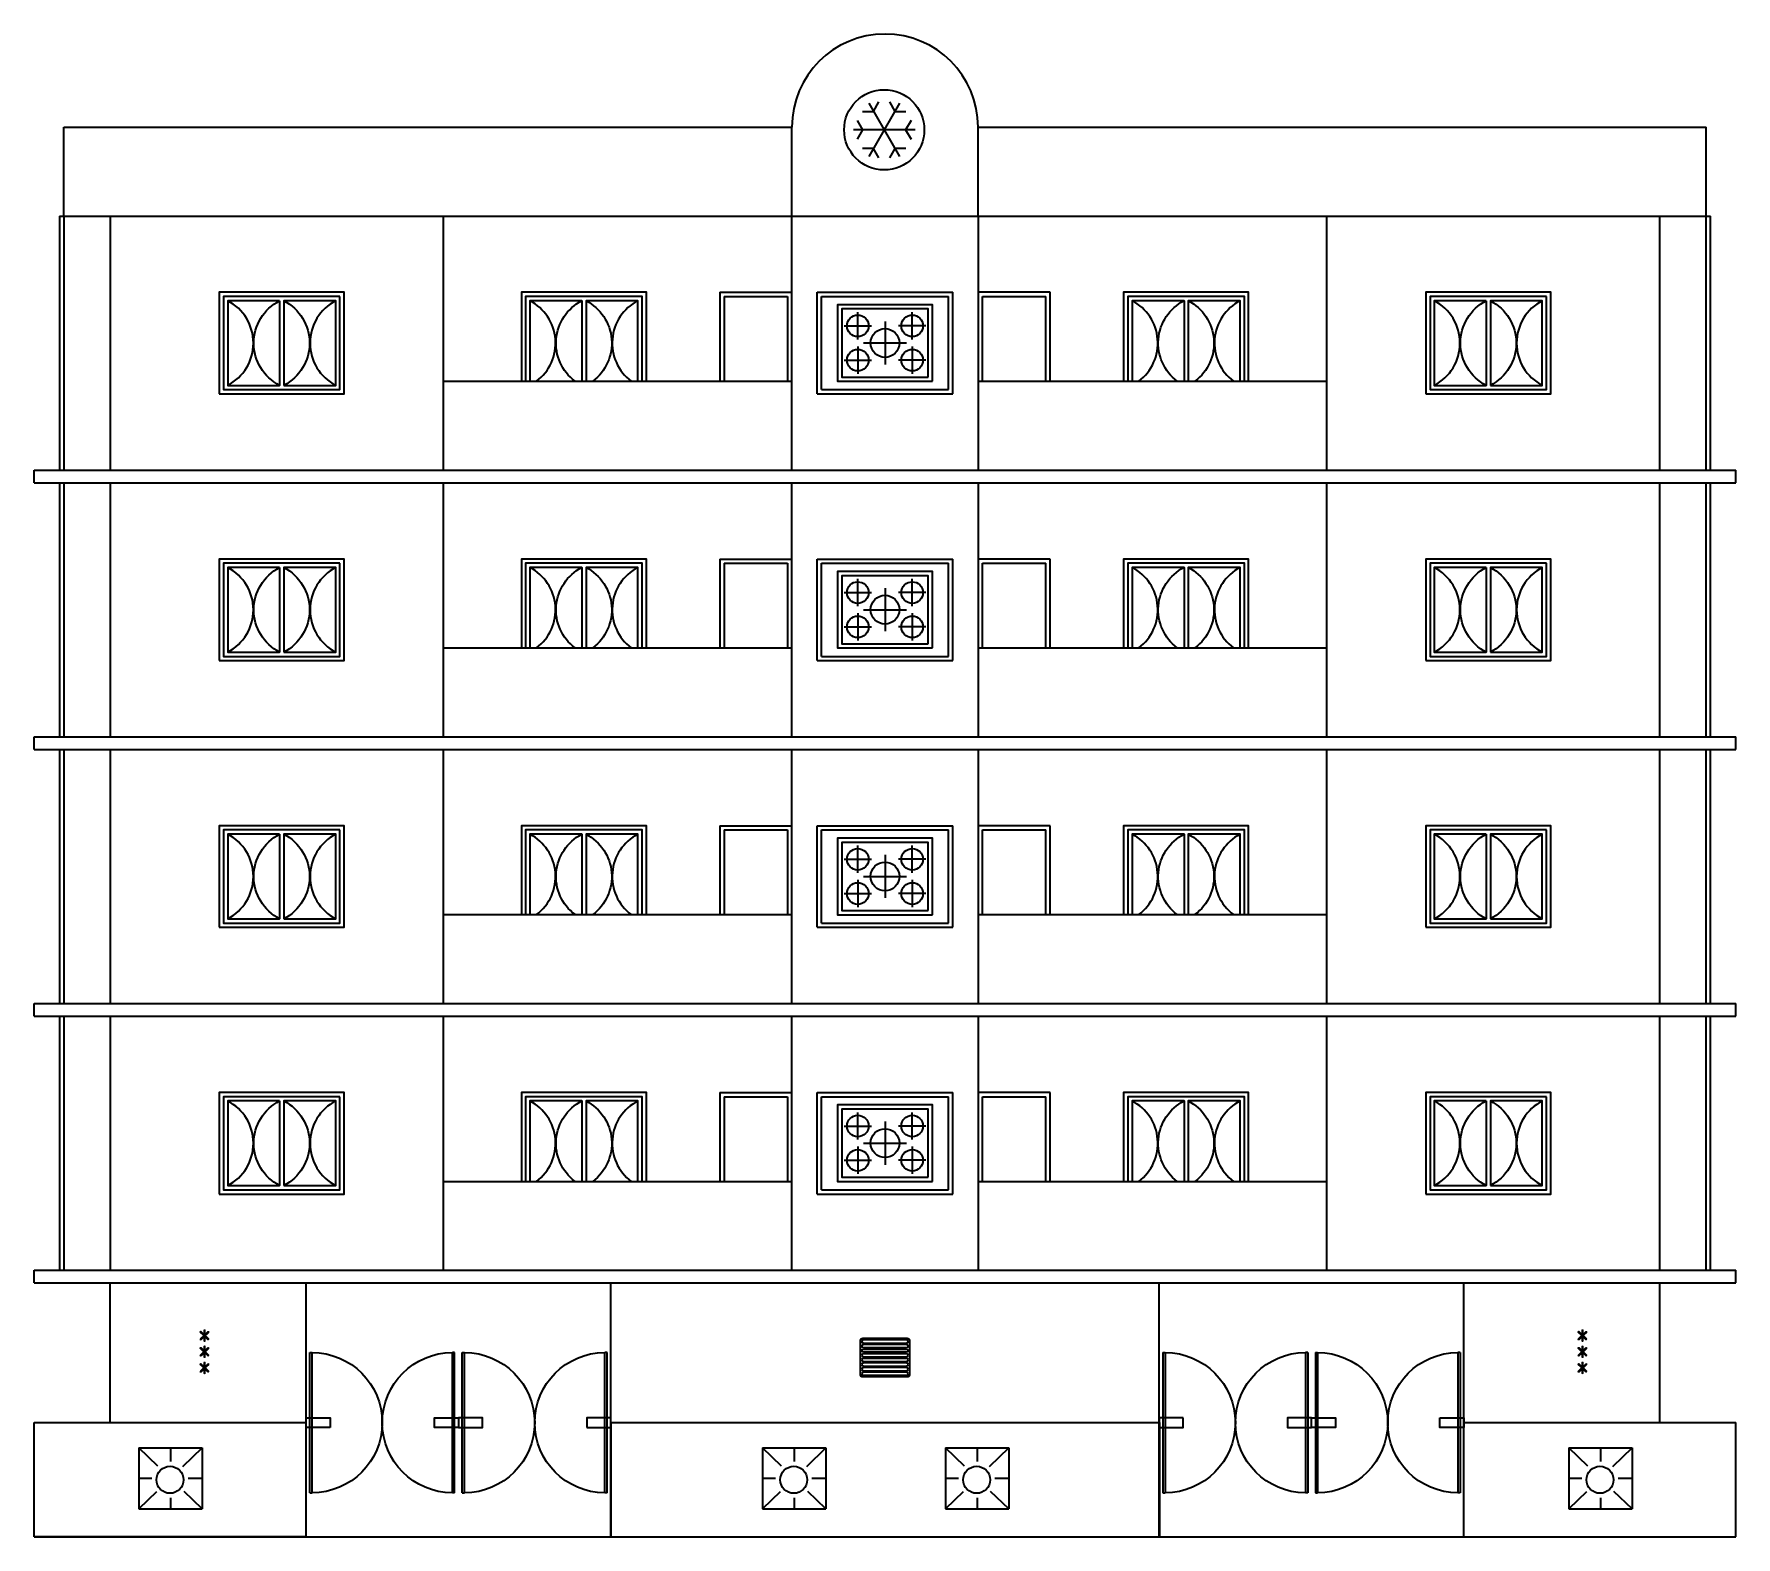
# Model space of a CAD drawing. Header units: inches. Extents: x 934 to 13503, y 40 to 6452.
# Drawn here: x 5232 to 6036, y 5742 to 6452 of the extents above; entities that cross this region are included whole.
import ezdxf

# ---------------------------------------------------------------- set-up
doc = ezdxf.new("R2010")
doc.units = ezdxf.units.IN
doc.layers.add('door', color=130, linetype='Continuous')
doc.styles.add('Dim', font='iso9.shx')

msp = doc.modelspace()

# ---------------------------------------------------------------- texts
at = {"layer": 'door', "ltscale": 0.5, "style": 'Dim', "text_generation_flag": 2}
for p in [(5317.305, 5841.018), (5968.268, 5841.018)]:
    msp.add_text('***', height=12.5011, rotation=90, dxfattribs=at).set_placement(p)

# ---------------------------------------------------------------- blocks, each defined once
blk = doc.blocks.new('DR_SD4')
for p, q in [((-0.4875, 0.23), (-0.48, 0.23)), ((-0.4875, -0.23), (-0.4875, 0.23)), ((-0.48, -0.23), (-0.48, 0.23)), ((-0.02, -0.23), (-0.02, 0.23)), ((-0.0125, 0.23), (-0.02, 0.23)), ((-0.0125, -0.23), (-0.0125, 0.23)), ((0.0125, 0.23), (0.02, 0.23)), ((0.0125, -0.23), (0.0125, 0.23)), ((0.02, -0.23), (0.02, 0.23)), ((0.48, -0.23), (0.48, 0.23)), ((0.4875, 0.23), (0.48, 0.23)), ((0.4875, -0.23), (0.4875, 0.23)), ((-0.4875, -0.23), (-0.48, -0.23)), ((-0.0125, -0.23), (-0.02, -0.23)), ((0.0125, -0.23), (0.02, -0.23)), ((0.4875, -0.23), (0.48, -0.23))]:
    blk.add_line(p, q)
for points in [[(-0.4212, -0.0156), (-0.5, -0.0156), (-0.5, 0.0156), (-0.4212, 0.0156)], [(0, -0.0156), (-0.0788, -0.0156), (-0.0788, 0.0156), (0, 0.0156)], [(0, -0.0156), (0.0788, -0.0156), (0.0788, 0.0156), (0, 0.0156)], [(0.4212, -0.0156), (0.5, -0.0156), (0.5, 0.0156), (0.4212, 0.0156)]]:
    blk.add_lwpolyline(points, close=True)
for centre, start, end in [((-0.48, 0), 270, 90), ((-0.02, 0), 90, 270), ((0.02, 0), 270, 90), ((0.48, 0), 90, 270)]:
    blk.add_arc(centre, 0.23, start, end)

# ---------------------------------------------------------------- linework, layer by layer
at = {"layer": 'door'}
for p, q in [((5640.771, 6419.426), (5626.21, 6394.206)), ((5626.21, 6419.426), (5640.771, 6394.206)), ((5628.447, 6415.552), (5631.021, 6420.011)), ((5635.961, 6420.011), (5638.535, 6415.552)), ((5245.857, 6366.084), (5245.857, 6408.084)), ((5245.857, 6408.084), (5589.857, 6408.084)), ((5589.857, 6366.084), (5589.857, 6408.084)), ((5623.403, 6406.816), (5620.829, 6411.274)), ((5623.298, 6415.552), (5628.447, 6415.552)), ((5638.535, 6415.552), (5643.683, 6415.552)), ((5646.153, 6411.274), (5643.579, 6406.816)), ((5677.857, 6408.084), (6021.857, 6408.084)), ((5677.857, 6366.084), (5677.857, 6408.084)), ((6021.857, 6366.084), (6021.857, 6408.084)), ((5648.052, 6406.816), (5618.93, 6406.816)), ((5620.829, 6402.357), (5623.403, 6406.816)), ((5643.579, 6406.816), (5646.153, 6402.357)), ((5628.447, 6398.079), (5623.298, 6398.079)), ((5631.021, 6393.62), (5628.447, 6398.079)), ((5638.535, 6398.079), (5635.961, 6393.62)), ((5643.683, 6398.079), (5638.535, 6398.079)), ((5243.857, 6366.084), (5243.857, 6246.084)), ((5243.857, 6366.084), (6023.857, 6366.084)), ((5245.857, 6366.084), (5245.857, 6246.084)), ((5267.857, 6366.084), (5267.857, 6246.084)), ((5425.357, 6246.084), (5425.357, 6366.084)), ((5589.857, 6246.084), (5589.857, 6366.084)), ((5677.857, 6366.084), (5677.857, 6246.084)), ((5842.357, 6366.084), (5842.357, 6246.084)), ((5999.857, 6246.084), (5999.857, 6366.084)), ((6021.857, 6246.084), (6021.857, 6366.084)), ((6023.857, 6246.084), (6023.857, 6366.084)), ((5555.857, 6330.084), (5555.857, 6288.084)), ((5555.857, 6330.084), (5589.857, 6330.084)), ((5557.857, 6328.084), (5557.857, 6288.084)), ((5557.857, 6328.084), (5587.857, 6328.084)), ((5587.857, 6328.084), (5587.857, 6288.084)), ((5601.857, 6282.084), (5601.857, 6330.084)), ((5601.857, 6330.084), (5665.857, 6330.084)), ((5603.857, 6284.084), (5603.857, 6328.084)), ((5603.857, 6328.084), (5663.857, 6328.084)), ((5663.857, 6284.084), (5663.857, 6328.084)), ((5665.857, 6282.084), (5665.857, 6330.084)), ((5711.857, 6330.084), (5677.857, 6330.084)), ((5679.857, 6288.084), (5679.857, 6328.084)), ((5679.857, 6328.084), (5709.857, 6328.084)), ((5709.857, 6288.084), (5709.857, 6328.084)), ((5711.857, 6288.084), (5711.857, 6330.084)), ((5347.857, 6326.084), (5347.857, 6286.084)), ((5349.857, 6326.084), (5349.857, 6286.084)), ((5490.607, 6326.084), (5490.607, 6288.084)), ((5492.607, 6326.084), (5492.607, 6288.084)), ((5621.005, 6307.776), (5621.005, 6320.678)), ((5646.709, 6307.776), (5646.709, 6320.678)), ((5775.107, 6326.084), (5775.107, 6288.084)), ((5777.107, 6326.084), (5777.107, 6288.084)), ((5917.857, 6326.084), (5917.857, 6286.084)), ((5919.857, 6326.084), (5919.857, 6286.084)), ((5614.554, 6314.227), (5627.456, 6314.227)), ((5633.857, 6316.317), (5633.857, 6295.945)), ((5653.16, 6314.227), (5640.258, 6314.227)), ((5621.005, 6304.486), (5621.005, 6291.583)), ((5623.671, 6306.131), (5644.043, 6306.131)), ((5646.709, 6304.486), (5646.709, 6291.583)), ((5614.554, 6298.035), (5627.456, 6298.035)), ((5653.16, 6298.035), (5640.258, 6298.035)), ((5425.357, 6288.084), (5589.857, 6288.084)), ((5677.857, 6288.084), (5842.357, 6288.084)), ((5601.857, 6282.084), (5665.857, 6282.084)), ((5603.857, 6284.084), (5663.857, 6284.084)), ((5231.856, 6240.084), (5231.856, 6246.084)), ((5231.856, 6246.084), (6035.856, 6246.084)), ((5231.856, 6240.084), (6035.856, 6240.084)), ((5243.857, 6246.122), (6023.857, 6246.122)), ((5243.857, 6246.084), (6023.857, 6246.084)), ((5243.857, 6240.084), (5243.857, 6120.084)), ((5243.857, 6240.084), (6023.857, 6240.084)), ((5245.857, 6240.084), (5245.857, 6120.084)), ((5267.857, 6240.084), (5267.857, 6120.084)), ((5425.357, 6120.084), (5425.357, 6240.084)), ((5589.857, 6120.084), (5589.857, 6240.084)), ((5677.857, 6240.084), (5677.857, 6120.084)), ((5842.357, 6240.084), (5842.357, 6120.084)), ((5999.857, 6120.084), (5999.857, 6240.084)), ((6021.857, 6120.084), (6021.857, 6240.084)), ((6023.857, 6120.084), (6023.857, 6240.084)), ((6035.856, 6240.084), (6035.856, 6246.084)), ((5347.857, 6200.084), (5347.857, 6160.084)), ((5349.857, 6200.084), (5349.857, 6160.084)), ((5490.607, 6200.084), (5490.607, 6162.084)), ((5492.607, 6200.084), (5492.607, 6162.084)), ((5555.857, 6204.084), (5555.857, 6162.084)), ((5555.857, 6204.084), (5589.857, 6204.084)), ((5557.857, 6202.084), (5557.857, 6162.084)), ((5557.857, 6202.084), (5587.857, 6202.084)), ((5587.857, 6202.084), (5587.857, 6162.084)), ((5601.857, 6156.084), (5601.857, 6204.084)), ((5601.857, 6204.084), (5665.857, 6204.084)), ((5603.857, 6158.084), (5603.857, 6202.084)), ((5603.857, 6202.084), (5663.857, 6202.084)), ((5663.857, 6158.084), (5663.857, 6202.084)), ((5665.857, 6156.084), (5665.857, 6204.084)), ((5711.857, 6204.084), (5677.857, 6204.084)), ((5679.857, 6162.084), (5679.857, 6202.084)), ((5679.857, 6202.084), (5709.857, 6202.084)), ((5709.857, 6162.084), (5709.857, 6202.084)), ((5711.857, 6162.084), (5711.857, 6204.084)), ((5775.107, 6200.084), (5775.107, 6162.084)), ((5777.107, 6200.084), (5777.107, 6162.084)), ((5917.857, 6200.084), (5917.857, 6160.084)), ((5919.857, 6200.084), (5919.857, 6160.084)), ((5621.005, 6181.776), (5621.005, 6194.678)), ((5646.709, 6181.776), (5646.709, 6194.678)), ((5614.554, 6188.227), (5627.456, 6188.227)), ((5633.857, 6190.317), (5633.857, 6169.945)), ((5653.16, 6188.227), (5640.258, 6188.227)), ((5621.005, 6178.486), (5621.005, 6165.583)), ((5623.671, 6180.131), (5644.043, 6180.131)), ((5646.709, 6178.486), (5646.709, 6165.583)), ((5614.554, 6172.035), (5627.456, 6172.035)), ((5653.16, 6172.035), (5640.258, 6172.035)), ((5425.357, 6162.084), (5589.857, 6162.084)), ((5677.857, 6162.084), (5842.357, 6162.084)), ((5601.857, 6156.084), (5665.857, 6156.084)), ((5603.857, 6158.084), (5663.857, 6158.084)), ((5231.857, 6114.084), (5231.857, 6120.084)), ((5231.857, 6120.084), (6035.857, 6120.084)), ((5243.857, 6120.084), (6023.857, 6120.084)), ((6035.857, 6114.084), (6035.857, 6120.084)), ((5231.857, 6114.084), (6035.857, 6114.084)), ((5243.857, 6114.084), (5243.857, 5994.084)), ((5243.857, 6114.084), (6023.857, 6114.084)), ((5245.857, 6114.084), (5245.857, 5994.084)), ((5267.857, 6114.084), (5267.857, 5994.084)), ((5425.357, 5994.084), (5425.357, 6114.084)), ((5589.857, 5994.084), (5589.857, 6114.084)), ((5677.857, 6114.084), (5677.857, 5994.084)), ((5842.357, 6114.084), (5842.357, 5994.084)), ((5999.857, 5994.084), (5999.857, 6114.084)), ((6021.857, 5994.084), (6021.857, 6114.084)), ((6023.857, 5994.084), (6023.857, 6114.084)), ((5347.857, 6074.084), (5347.857, 6034.084)), ((5349.857, 6074.084), (5349.857, 6034.084)), ((5490.607, 6074.084), (5490.607, 6036.084)), ((5492.607, 6074.084), (5492.607, 6036.084)), ((5555.857, 6078.084), (5555.857, 6036.084)), ((5555.857, 6078.084), (5589.857, 6078.084)), ((5557.857, 6076.084), (5557.857, 6036.084)), ((5557.857, 6076.084), (5587.857, 6076.084)), ((5587.857, 6076.084), (5587.857, 6036.084)), ((5601.857, 6030.084), (5601.857, 6078.084)), ((5601.857, 6078.084), (5665.857, 6078.084)), ((5603.857, 6032.084), (5603.857, 6076.084)), ((5603.857, 6076.084), (5663.857, 6076.084)), ((5663.857, 6032.084), (5663.857, 6076.084)), ((5665.857, 6030.084), (5665.857, 6078.084)), ((5711.857, 6078.084), (5677.857, 6078.084)), ((5679.857, 6036.084), (5679.857, 6076.084)), ((5679.857, 6076.084), (5709.857, 6076.084)), ((5709.857, 6036.084), (5709.857, 6076.084)), ((5711.857, 6036.084), (5711.857, 6078.084)), ((5775.107, 6074.084), (5775.107, 6036.084)), ((5777.107, 6074.084), (5777.107, 6036.084)), ((5917.857, 6074.084), (5917.857, 6034.084)), ((5919.857, 6074.084), (5919.857, 6034.084)), ((5614.554, 6062.227), (5627.456, 6062.227)), ((5621.005, 6055.776), (5621.005, 6068.678)), ((5633.857, 6064.317), (5633.857, 6043.945)), ((5653.16, 6062.227), (5640.258, 6062.227)), ((5646.709, 6055.776), (5646.709, 6068.678)), ((5623.671, 6054.131), (5644.043, 6054.131)), ((5621.005, 6052.486), (5621.005, 6039.583)), ((5646.709, 6052.486), (5646.709, 6039.583)), ((5614.554, 6046.035), (5627.456, 6046.035)), ((5653.16, 6046.035), (5640.258, 6046.035)), ((5425.357, 6036.084), (5589.857, 6036.084)), ((5601.857, 6030.084), (5665.857, 6030.084)), ((5603.857, 6032.084), (5663.857, 6032.084)), ((5677.857, 6036.084), (5842.357, 6036.084)), ((5231.856, 5988.084), (5231.856, 5994.084)), ((5231.856, 5994.084), (6035.856, 5994.084)), ((5243.857, 5994.122), (6023.857, 5994.122)), ((5243.857, 5994.084), (6023.857, 5994.084)), ((6035.856, 5988.084), (6035.856, 5994.084)), ((5231.856, 5988.084), (6035.856, 5988.084)), ((5243.857, 5988.084), (5243.857, 5868.084)), ((5243.857, 5988.084), (6023.857, 5988.084)), ((5245.857, 5988.084), (5245.857, 5868.084)), ((5267.857, 5988.084), (5267.857, 5868.084)), ((5425.357, 5868.084), (5425.357, 5988.084)), ((5589.857, 5868.084), (5589.857, 5988.084)), ((5677.857, 5988.084), (5677.857, 5868.084)), ((5842.357, 5988.084), (5842.357, 5868.084)), ((5999.857, 5868.084), (5999.857, 5988.084)), ((6021.857, 5868.084), (6021.857, 5988.084)), ((6023.857, 5868.084), (6023.857, 5988.084)), ((5555.857, 5952.084), (5555.857, 5910.084)), ((5555.857, 5952.084), (5589.857, 5952.084)), ((5557.857, 5950.084), (5557.857, 5910.084)), ((5557.857, 5950.084), (5587.857, 5950.084)), ((5587.857, 5950.084), (5587.857, 5910.084)), ((5601.857, 5904.084), (5601.857, 5952.084)), ((5601.857, 5952.084), (5665.857, 5952.084)), ((5603.857, 5906.084), (5603.857, 5950.084)), ((5603.857, 5950.084), (5663.857, 5950.084)), ((5663.857, 5906.084), (5663.857, 5950.084)), ((5665.857, 5904.084), (5665.857, 5952.084)), ((5711.857, 5952.084), (5677.857, 5952.084)), ((5679.857, 5910.084), (5679.857, 5950.084)), ((5679.857, 5950.084), (5709.857, 5950.084)), ((5709.857, 5910.084), (5709.857, 5950.084)), ((5711.857, 5910.084), (5711.857, 5952.084)), ((5347.857, 5948.084), (5347.857, 5908.084)), ((5349.857, 5948.084), (5349.857, 5908.084)), ((5490.607, 5948.084), (5490.607, 5910.084)), ((5492.607, 5948.084), (5492.607, 5910.084)), ((5621.005, 5929.776), (5621.005, 5942.678)), ((5646.709, 5929.776), (5646.709, 5942.678)), ((5775.107, 5948.084), (5775.107, 5910.084)), ((5777.107, 5948.084), (5777.107, 5910.084)), ((5917.857, 5948.084), (5917.857, 5908.084)), ((5919.857, 5948.084), (5919.857, 5908.084)), ((5614.554, 5936.227), (5627.456, 5936.227)), ((5633.857, 5938.317), (5633.857, 5917.945)), ((5653.16, 5936.227), (5640.258, 5936.227)), ((5621.005, 5926.486), (5621.005, 5913.583)), ((5623.671, 5928.131), (5644.043, 5928.131)), ((5646.709, 5926.486), (5646.709, 5913.583)), ((5614.554, 5920.035), (5627.456, 5920.035)), ((5653.16, 5920.035), (5640.258, 5920.035)), ((5425.357, 5910.084), (5589.857, 5910.084)), ((5677.857, 5910.084), (5842.357, 5910.084)), ((5601.857, 5904.084), (5665.857, 5904.084)), ((5603.857, 5906.084), (5663.857, 5906.084)), ((5231.857, 5862.084), (5231.857, 5868.084)), ((5231.857, 5868.084), (6035.857, 5868.084)), ((5231.857, 5862.084), (6035.857, 5862.084)), ((5243.857, 5868.084), (6023.857, 5868.084)), ((5267.857, 5796.084), (5267.857, 5862.084)), ((5360.357, 5742.084), (5360.357, 5862.084)), ((5504.357, 5742.084), (5504.357, 5862.084)), ((5763.357, 5742.084), (5763.357, 5862.084)), ((5907.357, 5742.084), (5907.357, 5862.084)), ((5999.857, 5796.084), (5999.857, 5862.084)), ((6035.857, 5862.084), (6035.857, 5868.084)), ((5231.857, 5742.084), (5231.857, 5796.084)), ((5231.857, 5796.084), (5360.357, 5796.084)), ((5504.357, 5796.084), (5763.357, 5796.084)), ((5504.357, 5796.084), (5504.357, 5742.084)), ((5763.557, 5796.084), (5763.557, 5742.084)), ((5907.357, 5796.084), (6035.857, 5796.084)), ((6035.857, 5742.084), (6035.857, 5796.084)), ((5290.372, 5775.478), (5281.354, 5784.163)), ((5296.328, 5784.163), (5296.328, 5777.67)), ((5311.303, 5784.163), (5302.067, 5775.269)), ((5585.022, 5775.478), (5576.004, 5784.163)), ((5590.978, 5784.163), (5590.978, 5777.67)), ((5605.953, 5784.163), (5596.717, 5775.269)), ((5671.422, 5775.478), (5662.404, 5784.163)), ((5677.378, 5784.163), (5677.378, 5777.67)), ((5692.353, 5784.163), (5683.117, 5775.269)), ((5965.872, 5775.478), (5956.854, 5784.163)), ((5971.828, 5784.163), (5971.828, 5777.67)), ((5986.803, 5784.163), (5977.567, 5775.269)), ((5287.543, 5769.743), (5281.354, 5769.743)), ((5311.303, 5769.743), (5304.671, 5769.743)), ((5582.193, 5769.743), (5576.004, 5769.743)), ((5605.953, 5769.743), (5599.321, 5769.743)), ((5668.593, 5769.743), (5662.404, 5769.743)), ((5692.353, 5769.743), (5685.721, 5769.743)), ((5963.043, 5769.743), (5956.854, 5769.743)), ((5986.803, 5769.743), (5980.171, 5769.743)), ((5289.701, 5763.361), (5281.354, 5755.322)), ((5296.328, 5760.497), (5296.328, 5755.322)), ((5311.303, 5755.322), (5302.713, 5763.594)), ((5584.351, 5763.361), (5576.004, 5755.322)), ((5590.978, 5760.497), (5590.978, 5755.322)), ((5605.953, 5755.322), (5597.363, 5763.594)), ((5670.751, 5763.361), (5662.404, 5755.322)), ((5677.378, 5760.497), (5677.378, 5755.322)), ((5692.353, 5755.322), (5683.763, 5763.594)), ((5965.201, 5763.361), (5956.854, 5755.322)), ((5971.828, 5760.497), (5971.828, 5755.322)), ((5986.803, 5755.322), (5978.213, 5763.594)), ((5281.354, 5755.322), (5311.303, 5755.322)), ((5576.004, 5755.322), (5605.953, 5755.322)), ((5662.404, 5755.322), (5692.353, 5755.322)), ((5956.854, 5755.322), (5986.803, 5755.322)), ((5231.857, 5742.084), (6035.857, 5742.084)), ((5360.357, 5742.084), (5231.857, 5742.084)), ((5907.357, 5742.084), (6035.857, 5742.084))]:
    msp.add_line(p, q, dxfattribs=at)
for points in [[(5319.329, 6282.084), (5378.385, 6282.084), (5378.385, 6330.084), (5319.329, 6330.084)], [(5376.385, 6328.084), (5321.329, 6328.084), (5321.329, 6284.084), (5376.385, 6284.084)], [(5889.329, 6282.084), (5948.385, 6282.084), (5948.385, 6330.084), (5889.329, 6330.084)], [(5946.385, 6328.084), (5891.329, 6328.084), (5891.329, 6284.084), (5946.385, 6284.084)], [(5656.229, 6288.061), (5656.229, 6324.201), (5611.485, 6324.201), (5611.485, 6288.061)], [(5654.229, 6290.061), (5654.229, 6322.201), (5613.485, 6322.201), (5613.485, 6290.061)], [(5319.329, 6156.084), (5378.385, 6156.084), (5378.385, 6204.084), (5319.329, 6204.084)], [(5376.385, 6202.084), (5321.329, 6202.084), (5321.329, 6158.084), (5376.385, 6158.084)], [(5889.329, 6156.084), (5948.385, 6156.084), (5948.385, 6204.084), (5889.329, 6204.084)], [(5946.385, 6202.084), (5891.329, 6202.084), (5891.329, 6158.084), (5946.385, 6158.084)], [(5656.229, 6162.061), (5656.229, 6198.201), (5611.485, 6198.201), (5611.485, 6162.061)], [(5654.229, 6164.061), (5654.229, 6196.201), (5613.485, 6196.201), (5613.485, 6164.061)], [(5319.329, 6030.084), (5378.385, 6030.084), (5378.385, 6078.084), (5319.329, 6078.084)], [(5376.385, 6076.084), (5321.329, 6076.084), (5321.329, 6032.084), (5376.385, 6032.084)], [(5656.229, 6036.061), (5656.229, 6072.201), (5611.485, 6072.201), (5611.485, 6036.061)], [(5889.329, 6030.084), (5948.385, 6030.084), (5948.385, 6078.084), (5889.329, 6078.084)], [(5946.385, 6076.084), (5891.329, 6076.084), (5891.329, 6032.084), (5946.385, 6032.084)], [(5654.229, 6038.061), (5654.229, 6070.201), (5613.485, 6070.201), (5613.485, 6038.061)], [(5319.329, 5904.084), (5378.385, 5904.084), (5378.385, 5952.084), (5319.329, 5952.084)], [(5376.385, 5950.084), (5321.329, 5950.084), (5321.329, 5906.084), (5376.385, 5906.084)], [(5889.329, 5904.084), (5948.385, 5904.084), (5948.385, 5952.084), (5889.329, 5952.084)], [(5946.385, 5950.084), (5891.329, 5950.084), (5891.329, 5906.084), (5946.385, 5906.084)], [(5656.229, 5910.061), (5656.229, 5946.201), (5611.485, 5946.201), (5611.485, 5910.061)], [(5654.229, 5912.061), (5654.229, 5944.201), (5613.485, 5944.201), (5613.485, 5912.061)]]:
    msp.add_lwpolyline(points, close=True, dxfattribs=at)
for points in [[(5521.135, 6288.084), (5521.135, 6330.084), (5462.079, 6330.084), (5462.079, 6288.084)], [(5519.135, 6288.084), (5519.135, 6328.084), (5464.079, 6328.084), (5464.079, 6288.084)], [(5805.635, 6288.084), (5805.635, 6330.084), (5746.579, 6330.084), (5746.579, 6288.084)], [(5803.635, 6288.084), (5803.635, 6328.084), (5748.579, 6328.084), (5748.579, 6288.084)], [(5521.135, 6162.084), (5521.135, 6204.084), (5462.079, 6204.084), (5462.079, 6162.084)], [(5519.135, 6162.084), (5519.135, 6202.084), (5464.079, 6202.084), (5464.079, 6162.084)], [(5805.635, 6162.084), (5805.635, 6204.084), (5746.579, 6204.084), (5746.579, 6162.084)], [(5803.635, 6162.084), (5803.635, 6202.084), (5748.579, 6202.084), (5748.579, 6162.084)], [(5521.135, 6036.084), (5521.135, 6078.084), (5462.079, 6078.084), (5462.079, 6036.084)], [(5519.135, 6036.084), (5519.135, 6076.084), (5464.079, 6076.084), (5464.079, 6036.084)], [(5805.635, 6036.084), (5805.635, 6078.084), (5746.579, 6078.084), (5746.579, 6036.084)], [(5803.635, 6036.084), (5803.635, 6076.084), (5748.579, 6076.084), (5748.579, 6036.084)], [(5521.135, 5910.084), (5521.135, 5952.084), (5462.079, 5952.084), (5462.079, 5910.084)], [(5519.135, 5910.084), (5519.135, 5950.084), (5464.079, 5950.084), (5464.079, 5910.084)], [(5805.635, 5910.084), (5805.635, 5952.084), (5746.579, 5952.084), (5746.579, 5910.084)], [(5803.635, 5910.084), (5803.635, 5950.084), (5748.579, 5950.084), (5748.579, 5910.084)], [(5281.354, 5784.163), (5311.303, 5784.163)], [(5281.354, 5784.163), (5281.354, 5755.322)], [(5311.303, 5784.163), (5311.303, 5755.322)], [(5576.004, 5784.163), (5605.953, 5784.163)], [(5576.004, 5784.163), (5576.004, 5755.322)], [(5605.953, 5784.163), (5605.953, 5755.322)], [(5662.404, 5784.163), (5692.353, 5784.163)], [(5662.404, 5784.163), (5662.404, 5755.322)], [(5692.353, 5784.163), (5692.353, 5755.322)], [(5956.854, 5784.163), (5986.803, 5784.163)], [(5956.854, 5784.163), (5956.854, 5755.322)], [(5986.803, 5784.163), (5986.803, 5755.322)]]:
    msp.add_lwpolyline(points, dxfattribs=at)
for points in [[(5347.857, 6326.084), (5323.329, 6326.084), (5323.329, 6286.084), (5347.857, 6286.084, -0.607748)], [(5349.857, 6286.084), (5374.385, 6286.084), (5374.385, 6326.084), (5349.857, 6326.084, -0.607748)], [(5917.857, 6326.084), (5893.329, 6326.084), (5893.329, 6286.084), (5917.857, 6286.084, -0.607748)], [(5919.857, 6286.084), (5944.385, 6286.084), (5944.385, 6326.084), (5919.857, 6326.084, -0.607748)], [(5347.857, 6200.084), (5323.329, 6200.084), (5323.329, 6160.084), (5347.857, 6160.084, -0.607748)], [(5349.857, 6160.084), (5374.385, 6160.084), (5374.385, 6200.084), (5349.857, 6200.084, -0.607748)], [(5917.857, 6200.084), (5893.329, 6200.084), (5893.329, 6160.084), (5917.857, 6160.084, -0.607748)], [(5919.857, 6160.084), (5944.385, 6160.084), (5944.385, 6200.084), (5919.857, 6200.084, -0.607748)], [(5347.857, 6074.084), (5323.329, 6074.084), (5323.329, 6034.084), (5347.857, 6034.084, -0.607748)], [(5349.857, 6034.084), (5374.385, 6034.084), (5374.385, 6074.084), (5349.857, 6074.084, -0.607748)], [(5917.857, 6074.084), (5893.329, 6074.084), (5893.329, 6034.084), (5917.857, 6034.084, -0.607748)], [(5919.857, 6034.084), (5944.385, 6034.084), (5944.385, 6074.084), (5919.857, 6074.084, -0.607748)], [(5347.857, 5948.084), (5323.329, 5948.084), (5323.329, 5908.084), (5347.857, 5908.084, -0.607748)], [(5349.857, 5908.084), (5374.385, 5908.084), (5374.385, 5948.084), (5349.857, 5948.084, -0.607748)], [(5917.857, 5948.084), (5893.329, 5948.084), (5893.329, 5908.084), (5917.857, 5908.084, -0.607748)], [(5919.857, 5908.084), (5944.385, 5908.084), (5944.385, 5948.084), (5919.857, 5948.084, -0.607748)], [(5622.323, 5834.993, -0.4142136), (5623.313, 5835.983), (5644.4, 5835.983, -0.4142136), (5645.391, 5834.993), (5645.391, 5818.647, -0.4142136), (5644.4, 5817.657), (5623.313, 5817.657, -0.4142136), (5622.323, 5818.647)], [(5633.857, 5833.705), (5643.806, 5833.705, 0.3419362), (5644.764, 5834.448, 0.3419362), (5643.806, 5835.19), (5633.857, 5835.19), (5623.908, 5835.19, 0.3419362), (5622.95, 5834.448, 0.3419362), (5623.908, 5833.705)], [(5643.806, 5831.525, 0.3419362), (5644.764, 5832.268, 0.3419362), (5643.806, 5833.01), (5633.857, 5833.01), (5623.908, 5833.01, 0.3419362), (5622.95, 5832.268, 0.3419362), (5623.908, 5831.525), (5633.857, 5831.525)], [(5644.764, 5830.088, -0.3419362), (5643.806, 5829.345), (5633.857, 5829.345), (5623.908, 5829.345, -0.3419362), (5622.95, 5830.088, -0.3419362), (5623.908, 5830.83), (5633.857, 5830.83), (5643.806, 5830.83, -0.3419362)]]:
    msp.add_lwpolyline(points, format="xyb", close=True, dxfattribs=at)
for points in [[(5487.431, 6288.084, -0.5520352), (5490.607, 6326.084), (5466.079, 6326.084), (5466.079, 6288.084)], [(5517.135, 6288.084), (5517.135, 6326.084), (5492.607, 6326.084, -0.5520352), (5495.783, 6288.084, -0.5520352)], [(5771.931, 6288.084, -0.5520352), (5775.107, 6326.084), (5750.579, 6326.084), (5750.579, 6288.084)], [(5801.635, 6288.084), (5801.635, 6326.084), (5777.107, 6326.084, -0.5520352), (5780.283, 6288.084)], [(5487.431, 6162.084, -0.5520352), (5490.607, 6200.084), (5466.079, 6200.084), (5466.079, 6162.084)], [(5517.135, 6162.084), (5517.135, 6200.084), (5492.607, 6200.084, -0.5520352), (5495.783, 6162.084, -0.5520352)], [(5771.931, 6162.084, -0.5520352), (5775.107, 6200.084), (5750.579, 6200.084), (5750.579, 6162.084)], [(5801.635, 6162.084), (5801.635, 6200.084), (5777.107, 6200.084, -0.5520352), (5780.283, 6162.084)], [(5487.431, 6036.084, -0.5520352), (5490.607, 6074.084), (5466.079, 6074.084), (5466.079, 6036.084)], [(5517.135, 6036.084), (5517.135, 6074.084), (5492.607, 6074.084, -0.5520352), (5495.783, 6036.084, -0.5520352)], [(5771.931, 6036.084, -0.5520352), (5775.107, 6074.084), (5750.579, 6074.084), (5750.579, 6036.084)], [(5801.635, 6036.084), (5801.635, 6074.084), (5777.107, 6074.084, -0.5520352), (5780.283, 6036.084)], [(5487.431, 5910.084, -0.5520352), (5490.607, 5948.084), (5466.079, 5948.084), (5466.079, 5910.084)], [(5517.135, 5910.084), (5517.135, 5948.084), (5492.607, 5948.084, -0.5520352), (5495.783, 5910.084, -0.5520352)], [(5771.931, 5910.084, -0.5520352), (5775.107, 5948.084), (5750.579, 5948.084), (5750.579, 5910.084)], [(5801.635, 5910.084), (5801.635, 5948.084), (5777.107, 5948.084, -0.5520352), (5780.283, 5910.084)], [(5644.764, 5827.907, 0.3419362), (5643.806, 5828.65), (5633.857, 5828.65), (5623.908, 5828.65, 0.3419362), (5622.95, 5827.907)], [(5622.95, 5827.907, 0.3419362), (5623.908, 5827.165), (5633.857, 5827.165), (5643.806, 5827.165, 0.3419362), (5644.764, 5827.907)], [(5644.764, 5825.727, 0.3419362), (5643.806, 5826.47), (5633.857, 5826.47), (5623.908, 5826.47, 0.3419362), (5622.95, 5825.727)], [(5622.95, 5825.727, 0.3419362), (5623.908, 5824.985), (5633.857, 5824.985), (5643.806, 5824.985, 0.3419362), (5644.764, 5825.727)], [(5644.764, 5823.547, 0.3419362), (5643.806, 5824.289), (5633.857, 5824.289), (5623.908, 5824.289, 0.3419362), (5622.95, 5823.547)], [(5622.95, 5823.547, 0.3419362), (5623.908, 5822.805), (5633.857, 5822.805), (5643.806, 5822.805, 0.3419362), (5644.764, 5823.547)], [(5644.764, 5821.367, 0.3419362), (5643.806, 5822.109), (5633.857, 5822.109), (5623.908, 5822.109, 0.3419362), (5622.95, 5821.367)], [(5622.95, 5821.367, 0.3419362), (5623.908, 5820.625), (5633.857, 5820.625), (5643.806, 5820.625, 0.3419362), (5644.764, 5821.367)], [(5644.764, 5819.187, 0.3419362), (5643.806, 5819.929), (5633.857, 5819.929), (5623.908, 5819.929, 0.3419362), (5622.95, 5819.187)], [(5622.95, 5819.187, 0.3419362), (5623.908, 5818.444), (5633.857, 5818.444), (5643.806, 5818.444, 0.3419362), (5644.764, 5819.187)]]:
    msp.add_lwpolyline(points, format="xyb", dxfattribs=at)
for centre, radius in [((5633.491, 6406.816), 18.929), ((5621.005, 6314.227), 5.093), ((5633.857, 6306.131), 6.791), ((5646.709, 6314.227), 5.093), ((5621.005, 6298.035), 5.093), ((5646.709, 6298.035), 5.093), ((5621.005, 6188.227), 5.093), ((5646.709, 6188.227), 5.093), ((5633.857, 6180.131), 6.791), ((5621.005, 6172.035), 5.093), ((5646.709, 6172.035), 5.093), ((5621.005, 6062.227), 5.093), ((5646.709, 6062.227), 5.093), ((5633.857, 6054.131), 6.791), ((5621.005, 6046.035), 5.093), ((5646.709, 6046.035), 5.093), ((5621.005, 5936.227), 5.093), ((5633.857, 5928.131), 6.791), ((5646.709, 5936.227), 5.093), ((5621.005, 5920.035), 5.093), ((5646.709, 5920.035), 5.093), ((5296.107, 5769.084), 6.371), ((5590.757, 5769.084), 6.371), ((5677.157, 5769.084), 6.371), ((5971.607, 5769.084), 6.371)]:
    msp.add_circle(centre, radius, dxfattribs=at)
for centre, radius, start, end in [((5633.857, 6408.084), 44, 0, 180), ((5312.953, 6306.084), 22.532, 297.421887, 62.578113), ((5384.761, 6306.084), 22.532, 117.421887, 242.578113), ((5455.703, 6306.084), 22.532, 306.977139, 62.578113), ((5527.511, 6306.084), 22.532, 117.421887, 233.022861), ((5740.203, 6306.084), 22.532, 306.977139, 62.578113), ((5812.011, 6306.084), 22.532, 117.421887, 233.022861), ((5882.953, 6306.084), 22.532, 297.421887, 62.578113), ((5954.761, 6306.084), 22.532, 117.421887, 242.578113), ((5312.953, 6180.084), 22.532, 297.421887, 62.578113), ((5384.761, 6180.084), 22.532, 117.421887, 242.578113), ((5455.703, 6180.084), 22.532, 306.977139, 62.578113), ((5527.511, 6180.084), 22.532, 117.421887, 233.022861), ((5740.203, 6180.084), 22.532, 306.977139, 62.578113), ((5812.011, 6180.084), 22.532, 117.421887, 233.022861), ((5882.953, 6180.084), 22.532, 297.421887, 62.578113), ((5954.761, 6180.084), 22.532, 117.421887, 242.578113), ((5312.953, 6054.084), 22.532, 297.421887, 62.578113), ((5384.761, 6054.084), 22.532, 117.421887, 242.578113), ((5455.703, 6054.084), 22.532, 306.977139, 62.578113), ((5527.511, 6054.084), 22.532, 117.421887, 233.022861), ((5740.203, 6054.084), 22.532, 306.977139, 62.578113), ((5812.011, 6054.084), 22.532, 117.421887, 233.022861), ((5882.953, 6054.084), 22.532, 297.421887, 62.578113), ((5954.761, 6054.084), 22.532, 117.421887, 242.578113), ((5312.953, 5928.084), 22.532, 297.421887, 62.578113), ((5384.761, 5928.084), 22.532, 117.421887, 242.578113), ((5455.703, 5928.084), 22.532, 306.977139, 62.578113), ((5527.511, 5928.084), 22.532, 117.421887, 233.022861), ((5740.203, 5928.084), 22.532, 306.977139, 62.578113), ((5812.011, 5928.084), 22.532, 117.421887, 233.022861), ((5882.953, 5928.084), 22.532, 297.421887, 62.578113), ((5954.761, 5928.084), 22.532, 117.421887, 242.578113)]:
    msp.add_arc(centre, radius, start, end, dxfattribs=at)

# ---------------------------------------------------------------- block references
at = {"layer": 'door', "xscale": -143.9999999999995, "yscale": 143.9999999999995, "zscale": 143.9999999999995}
msp.add_blockref('DR_SD4', (5432.357, 5796.084), dxfattribs=at)
at = {"layer": 'door', "xscale": -144, "yscale": 144, "zscale": 144, "rotation": 180.0000000000119}
msp.add_blockref('DR_SD4', (5835.357, 5796.084), dxfattribs=at)

msp.set_redraw_order([(e.dxf.handle, doc.entitydb.next_handle()) for e in msp.query("TEXT MTEXT ATTDEF DIMENSION ARC_DIMENSION")])  # texts and dimensions are drawn at this point

doc.saveas('drawing.dxf')
